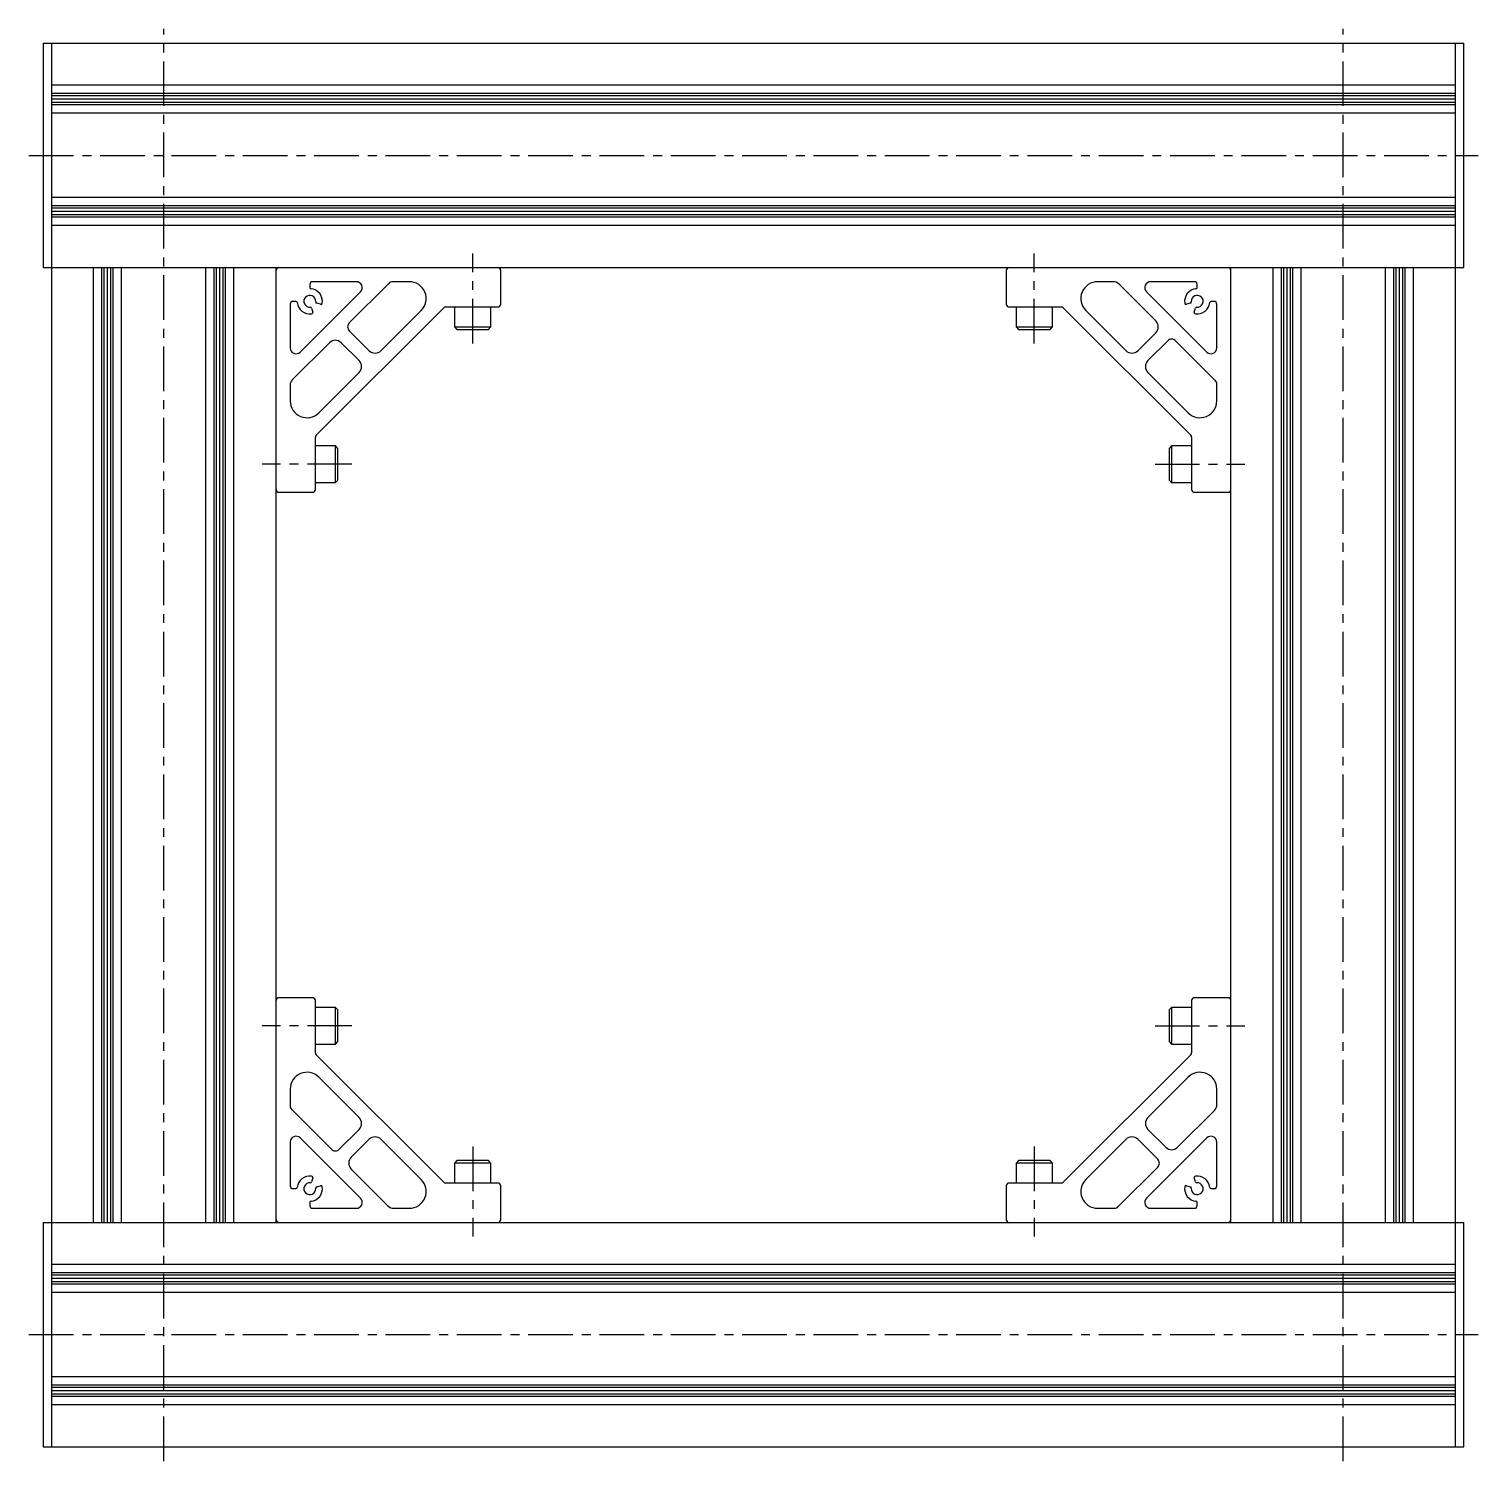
# Model space of a CAD drawing. Extents: x -5 to 1211, y -8 to 1075.
# Drawn here: x -5 to 511, y 565 to 1075 of the extents above; entities that cross this region are included whole.
import ezdxf

# ---------------------------------------------------------------- set-up
doc = ezdxf.new("R2010")
doc.units = 0
doc.header["$LTSCALE"] = 0.5
doc.linetypes.add('CENTER', pattern=[50.8, 31.75, -6.35, 6.35, -6.35])
doc.layers.add('MSM_CENTER', color=1, linetype='CENTER')
doc.layers.add('MSM_CONTINUOUS', color=7, linetype='CONTINUOUS')

msp = doc.modelspace()

# ---------------------------------------------------------------- linework, layer by layer
at = {"layer": 'MSM_CENTER'}
for p, q in [((43, 565), (43, 1075)), ((463, 565), (463, 1075)), ((-5, 1030), (511, 1030)), ((153, 963), (153, 995)), ((353, 963), (353, 995)), ((110, 920), (78, 920)), ((396, 920), (428, 920)), ((110, 720), (78, 720)), ((396, 720), (428, 720)), ((153, 677), (153, 645)), ((353, 677), (353, 645)), ((-5, 610), (511, 610))]:
    msp.add_line(p, q, dxfattribs=at)
at = {"layer": 'MSM_CONTINUOUS'}
for p, q in [((0, 1070), (506, 1070)), ((0, 1070), (0, 990)), ((3, 1070), (3, 570)), ((503, 570), (503, 1070)), ((506, 990), (506, 1070)), ((503, 1055), (3, 1055)), ((503, 1052), (3, 1052)), ((503, 1051.2), (3, 1051.2)), ((503, 1050), (3, 1050)), ((503, 1048.8), (3, 1048.8)), ((503, 1048), (3, 1048)), ((503, 1045), (3, 1045)), ((503, 1015), (3, 1015)), ((503, 1012), (3, 1012)), ((503, 1011.2), (3, 1011.2)), ((503, 1010), (3, 1010)), ((503, 1008.8), (3, 1008.8)), ((503, 1008), (3, 1008)), ((503, 1005), (3, 1005)), ((0, 990), (506, 990)), ((18, 650), (18, 990)), ((21, 650), (21, 990)), ((21.8, 650), (21.8, 990)), ((23, 650), (23, 990)), ((24.2, 650), (24.2, 990)), ((25, 650), (25, 990)), ((28, 650), (28, 990)), ((58, 650), (58, 990)), ((61, 650), (61, 990)), ((61.8, 650), (61.8, 990)), ((63, 650), (63, 990)), ((64.2, 650), (64.2, 990)), ((65, 650), (65, 990)), ((68, 650), (68, 990)), ((83, 650), (83, 990)), ((163, 977), (163, 989)), ((343, 989), (343, 977)), ((423, 650), (423, 990)), ((438, 650), (438, 990)), ((441, 650), (441, 990)), ((441.8, 650), (441.8, 990)), ((443, 650), (443, 990)), ((444.2, 650), (444.2, 990)), ((445, 650), (445, 990)), ((448, 650), (448, 990)), ((478, 650), (478, 990)), ((481, 650), (481, 990)), ((481.8, 650), (481.8, 990)), ((483, 650), (483, 990)), ((484.2, 650), (484.2, 990)), ((485, 650), (485, 990)), ((488, 650), (488, 990)), ((91.58, 959.94), (113.06, 981.42)), ((95, 984), (95, 982.97)), ((111.57, 985), (96, 985)), ((123.13, 984.41), (109.04, 970.32)), ((130.44, 985), (124.54, 985)), ((381.04, 985), (375.56, 985)), ((396.25, 971.03), (383.16, 984.12)), ((392.94, 981.42), (414.42, 959.94)), ((410, 985), (394.43, 985)), ((411, 982.97), (411, 984)), ((88, 977), (88, 961.43)), ((90.03, 978), (89, 978)), ((95.66, 975.54), (96.03, 974.17)), ((97.29, 930.29), (142.71, 975.71)), ((98.83, 976.97), (97.46, 977.34)), ((143.41, 976), (162, 976)), ((146.5, 976), (146.5, 968.87)), ((159.5, 968.87), (159.5, 976)), ((344, 976), (362.59, 976)), ((346.5, 976), (346.5, 968.87)), ((346.5, 976), (359.5, 976)), ((359.5, 968.87), (359.5, 976)), ((363.29, 975.71), (408.71, 930.29)), ((408.54, 977.34), (407.17, 976.97)), ((409.97, 974.17), (410.34, 975.54)), ((417, 978), (415.97, 978)), ((418, 961.43), (418, 977)), ((120.35, 960.42), (134.69, 974.76)), ((371.31, 974.76), (385.65, 960.42)), ((109.04, 967.5), (116.11, 960.42)), ((146.5, 968.87), (147.37, 968)), ((146.5, 968.87), (159.5, 968.87)), ((147.37, 968), (158.63, 968)), ((158.63, 968), (159.5, 968.87)), ((346.5, 968.87), (347.37, 968)), ((346.5, 968.87), (359.5, 968.87)), ((347.37, 968), (358.63, 968)), ((358.63, 968), (359.5, 968.87)), ((389.89, 960.42), (396.25, 966.79)), ((101.97, 963.25), (88.88, 950.16)), ((112.58, 956.89), (106.21, 963.25)), ((400.5, 963.96), (393.42, 956.89)), ((417.41, 949.87), (403.32, 963.96)), ((98.24, 938.31), (112.58, 952.65)), ((393.42, 952.65), (407.76, 938.31)), ((88, 948.04), (88, 942.56)), ((418, 942.56), (418, 948.46)), ((97, 911), (97, 929.59)), ((409, 929.59), (409, 911)), ((104.13, 926.5), (97, 926.5)), ((97, 913.5), (97, 926.5)), ((105, 925.63), (104.13, 926.5)), ((104.13, 913.5), (104.13, 926.5)), ((105, 914.37), (105, 925.63)), ((401.87, 926.5), (401, 925.63)), ((401, 925.63), (401, 914.37)), ((409, 926.5), (401.87, 926.5)), ((401.87, 926.5), (401.87, 913.5)), ((97, 913.5), (104.13, 913.5)), ((104.13, 913.5), (105, 914.37)), ((401, 914.37), (401.87, 913.5)), ((401.87, 913.5), (409, 913.5)), ((84, 910), (96, 910)), ((410, 910), (422, 910)), ((96, 730), (84, 730)), ((97, 710.41), (97, 729)), ((409, 729), (409, 710.41)), ((422, 730), (410, 730)), ((104.13, 726.5), (97, 726.5)), ((105, 725.63), (104.13, 726.5)), ((104.13, 713.5), (104.13, 726.5)), ((105, 714.37), (105, 725.63)), ((401.87, 726.5), (401, 725.63)), ((401, 725.63), (401, 714.37)), ((409, 726.5), (401.87, 726.5)), ((401.87, 726.5), (401.87, 713.5)), ((409, 726.5), (409, 713.5)), ((97, 713.5), (104.13, 713.5)), ((104.13, 713.5), (105, 714.37)), ((401, 714.37), (401.87, 713.5)), ((401.87, 713.5), (409, 713.5)), ((142.71, 664.29), (97.29, 709.71)), ((408.71, 709.71), (363.29, 664.29)), ((88, 697.44), (88, 691.54)), ((112.58, 687.35), (98.24, 701.69)), ((407.76, 701.69), (393.42, 687.35)), ((418, 691.96), (418, 697.44)), ((88.59, 690.13), (102.68, 676.04)), ((404.03, 676.75), (417.12, 689.84)), ((105.5, 676.04), (112.58, 683.11)), ((393.42, 683.11), (399.79, 676.75)), ((88, 678.57), (88, 663)), ((113.06, 658.58), (91.58, 680.06)), ((116.11, 679.58), (109.75, 673.21)), ((134.69, 665.24), (120.35, 679.58)), ((385.65, 679.58), (371.31, 665.24)), ((396.96, 672.5), (389.89, 679.58)), ((414.42, 680.06), (392.94, 658.58)), ((418, 663), (418, 678.57)), ((147.37, 672), (146.5, 671.13)), ((146.5, 671.13), (146.5, 664)), ((159.5, 671.13), (146.5, 671.13)), ((158.63, 672), (147.37, 672)), ((159.5, 671.13), (158.63, 672)), ((159.5, 664), (159.5, 671.13)), ((347.37, 672), (346.5, 671.13)), ((346.5, 671.13), (346.5, 664)), ((359.5, 671.13), (346.5, 671.13)), ((358.63, 672), (347.37, 672)), ((359.5, 671.13), (358.63, 672)), ((359.5, 664), (359.5, 671.13)), ((96.03, 665.83), (95.66, 664.46)), ((109.75, 668.97), (122.84, 655.88)), ((382.87, 655.59), (396.96, 669.68)), ((410.34, 664.46), (409.97, 665.83)), ((89, 662), (90.03, 662)), ((97.46, 662.66), (98.83, 663.03)), ((162, 664), (143.41, 664)), ((159.5, 664), (146.5, 664)), ((163, 651), (163, 663)), ((343, 663), (343, 651)), ((362.59, 664), (344, 664)), ((407.17, 663.03), (408.54, 662.66)), ((415.97, 662), (417, 662)), ((95, 657.03), (95, 656)), ((411, 656), (411, 657.03)), ((96, 655), (111.57, 655)), ((124.96, 655), (130.44, 655)), ((375.56, 655), (381.46, 655)), ((394.43, 655), (410, 655)), ((0, 650), (506, 650)), ((0, 650), (0, 570)), ((506, 570), (506, 650)), ((503, 635), (3, 635)), ((503, 632), (3, 632)), ((503, 631.2), (3, 631.2)), ((503, 630), (3, 630)), ((503, 628.8), (3, 628.8)), ((503, 628), (3, 628)), ((503, 625), (3, 625)), ((503, 595), (3, 595)), ((503, 592), (3, 592)), ((503, 591.2), (3, 591.2)), ((503, 590), (3, 590)), ((503, 588.8), (3, 588.8)), ((503, 588), (3, 588)), ((503, 585), (3, 585)), ((0, 570), (506, 570))]:
    msp.add_line(p, q, dxfattribs=at)
for centre, radius, start, end in [((84, 989), 1, 90, 180), ((162, 989), 1, 0, 90), ((344, 989), 1, 90, 180), ((422, 989), 1, 0, 90), ((96, 984), 1, 90, 180), ((95.5, 982.97), 0.5, 179.9984, 264.2635), ((95, 978), 4.5, 352.1807, 84.2603), ((111.57, 982.9), 2.1, 315, 90), ((124.54, 983), 2, 90.0011, 135.0008), ((130.44, 979), 6, 315, 90), ((375.56, 979), 6, 90.0001, 225), ((381.04, 982), 3, 45.0002, 90.0002), ((394.43, 982.9), 2.1, 90, 225), ((411, 978), 4.5, 95.7391, 187.8199), ((410, 984), 1, 0, 90), ((410.5, 982.97), 0.5, 275.7396, 359.9987), ((89, 977), 1, 90, 180), ((90.03, 977.5), 0.5, 5.7396, 89.9987), ((95, 978), 4.5, 185.7391, 277.8199), ((95, 978), 2.1, 356.0879, 273.9134), ((95.18, 975.41), 0.5, 14.9999, 93.9134), ((97.59, 977.82), 0.5, 176.0879, 255.0001), ((98.96, 977.46), 0.5, 255.0014, 352.1789), ((143.41, 975), 1, 89.9986, 134.9989), ((162, 977), 1, 269.9979, 0), ((344, 977), 1, 180, 270), ((362.59, 975), 1, 45.0005, 90.0008), ((407.04, 977.46), 0.5, 187.8225, 284.9997), ((408.41, 977.82), 0.5, 284.9999, 3.9134), ((411, 978), 2.1, 266.0879, 183.9134), ((410.82, 975.41), 0.5, 86.0879, 165.0001), ((411, 978), 4.5, 262.1807, 354.2603), ((415.97, 977.5), 0.5, 89.9984, 174.2635), ((417, 977), 1, 0, 90), ((95.54, 974.04), 0.5, 277.8225, 14.9997), ((110.45, 968.91), 2, 134.9992, 225.0012), ((394.13, 968.91), 3, 315.0001, 45.0001), ((410.46, 974.04), 0.5, 165.0014, 262.1789), ((90.1, 961.43), 2.1, 180, 315), ((104.09, 961.13), 3, 45.0001, 135.0001), ((118.23, 962.55), 3, 225.0001, 315.0002), ((387.77, 962.55), 3, 225.0005, 314.9993), ((401.91, 962.55), 2, 44.9992, 135.0012), ((415.9, 961.43), 2.1, 225, 0), ((110.45, 954.77), 3, 315.0005, 44.9993), ((395.55, 954.77), 3, 135.0001, 225.0002), ((91, 948.04), 3, 135.0002, 180.0002), ((416, 948.46), 2, 0.0011, 45.0008), ((94, 942.56), 6, 180.0001, 315), ((412, 942.56), 6, 225, 360), ((98, 929.59), 1, 135.0005, 180.0008), ((408, 929.59), 1, 359.9986, 44.9989), ((84, 911), 1, 180, 270), ((96, 911), 1, 270, 0), ((410, 911), 1, 179.9979, 270), ((422, 911), 1, 270, 0), ((84, 729), 1, 90, 180), ((96, 729), 1, 359.9979, 90), ((410, 729), 1, 90, 180), ((422, 729), 1, 0, 90), ((98, 710.41), 1, 179.9986, 224.9989), ((408, 710.41), 1, 315.0005, 0.0008), ((94, 697.44), 6, 45, 180), ((412, 697.44), 6, 0.0001, 135), ((90, 691.54), 2, 180.0011, 225.0008), ((415, 691.96), 3, 315.0002, 0.0002), ((110.45, 685.23), 3, 315.0001, 45.0002), ((395.55, 685.23), 3, 135.0005, 224.9993), ((90.1, 678.57), 2.1, 45, 180), ((104.09, 677.45), 2, 224.9992, 315.0012), ((118.23, 677.45), 3, 45.0005, 134.9993), ((387.77, 677.45), 3, 45.0001, 135.0002), ((401.91, 678.87), 3, 225.0001, 315.0001), ((415.9, 678.57), 2.1, 0, 135), ((111.87, 671.09), 3, 135.0001, 225.0001), ((395.55, 671.09), 2, 314.9992, 45.0012), ((95, 662), 4.5, 82.1807, 174.2603), ((95.54, 665.96), 0.5, 345.0014, 82.1789), ((410.46, 665.96), 0.5, 97.8225, 194.9997), ((411, 662), 4.5, 5.7391, 97.8199), ((89, 663), 1, 180, 270), ((90.03, 662.5), 0.5, 269.9984, 354.2635), ((95, 662), 2.1, 86.0879, 3.9134), ((95.18, 664.59), 0.5, 266.0879, 345.0001), ((95, 662), 4.5, 275.7391, 7.8199), ((97.59, 662.18), 0.5, 104.9999, 183.9134), ((98.96, 662.54), 0.5, 7.8225, 104.9997), ((130.44, 661), 6, 270.0001, 45), ((143.41, 665), 1, 225.0005, 270.0008), ((162, 663), 1, 0, 90), ((344, 663), 1, 89.9979, 180), ((362.59, 665), 1, 269.9986, 314.9989), ((375.56, 661), 6, 135, 270), ((411, 662), 4.5, 172.1807, 264.2603), ((407.04, 662.54), 0.5, 75.0014, 172.1789), ((408.41, 662.18), 0.5, 356.0879, 75.0001), ((411, 662), 2.1, 176.0879, 93.9134), ((410.82, 664.59), 0.5, 194.9999, 273.9134), ((415.97, 662.5), 0.5, 185.7396, 269.9987), ((417, 663), 1, 270, 0), ((95.5, 657.03), 0.5, 95.7396, 179.9987), ((96, 656), 1, 180, 270), ((111.57, 657.1), 2.1, 270, 45), ((124.96, 658), 3, 225.0002, 270.0002), ((381.46, 657), 2, 270.0011, 315.0008), ((394.43, 657.1), 2.1, 135, 270), ((410, 656), 1, 270, 0), ((410.5, 657.03), 0.5, 359.9984, 84.2635), ((84, 651), 1, 180, 270), ((162, 651), 1, 270, 0), ((344, 651), 1, 180, 270), ((422, 651), 1, 270, 0)]:
    msp.add_arc(centre, radius, start, end, dxfattribs=at)

doc.saveas('drawing.dxf')
